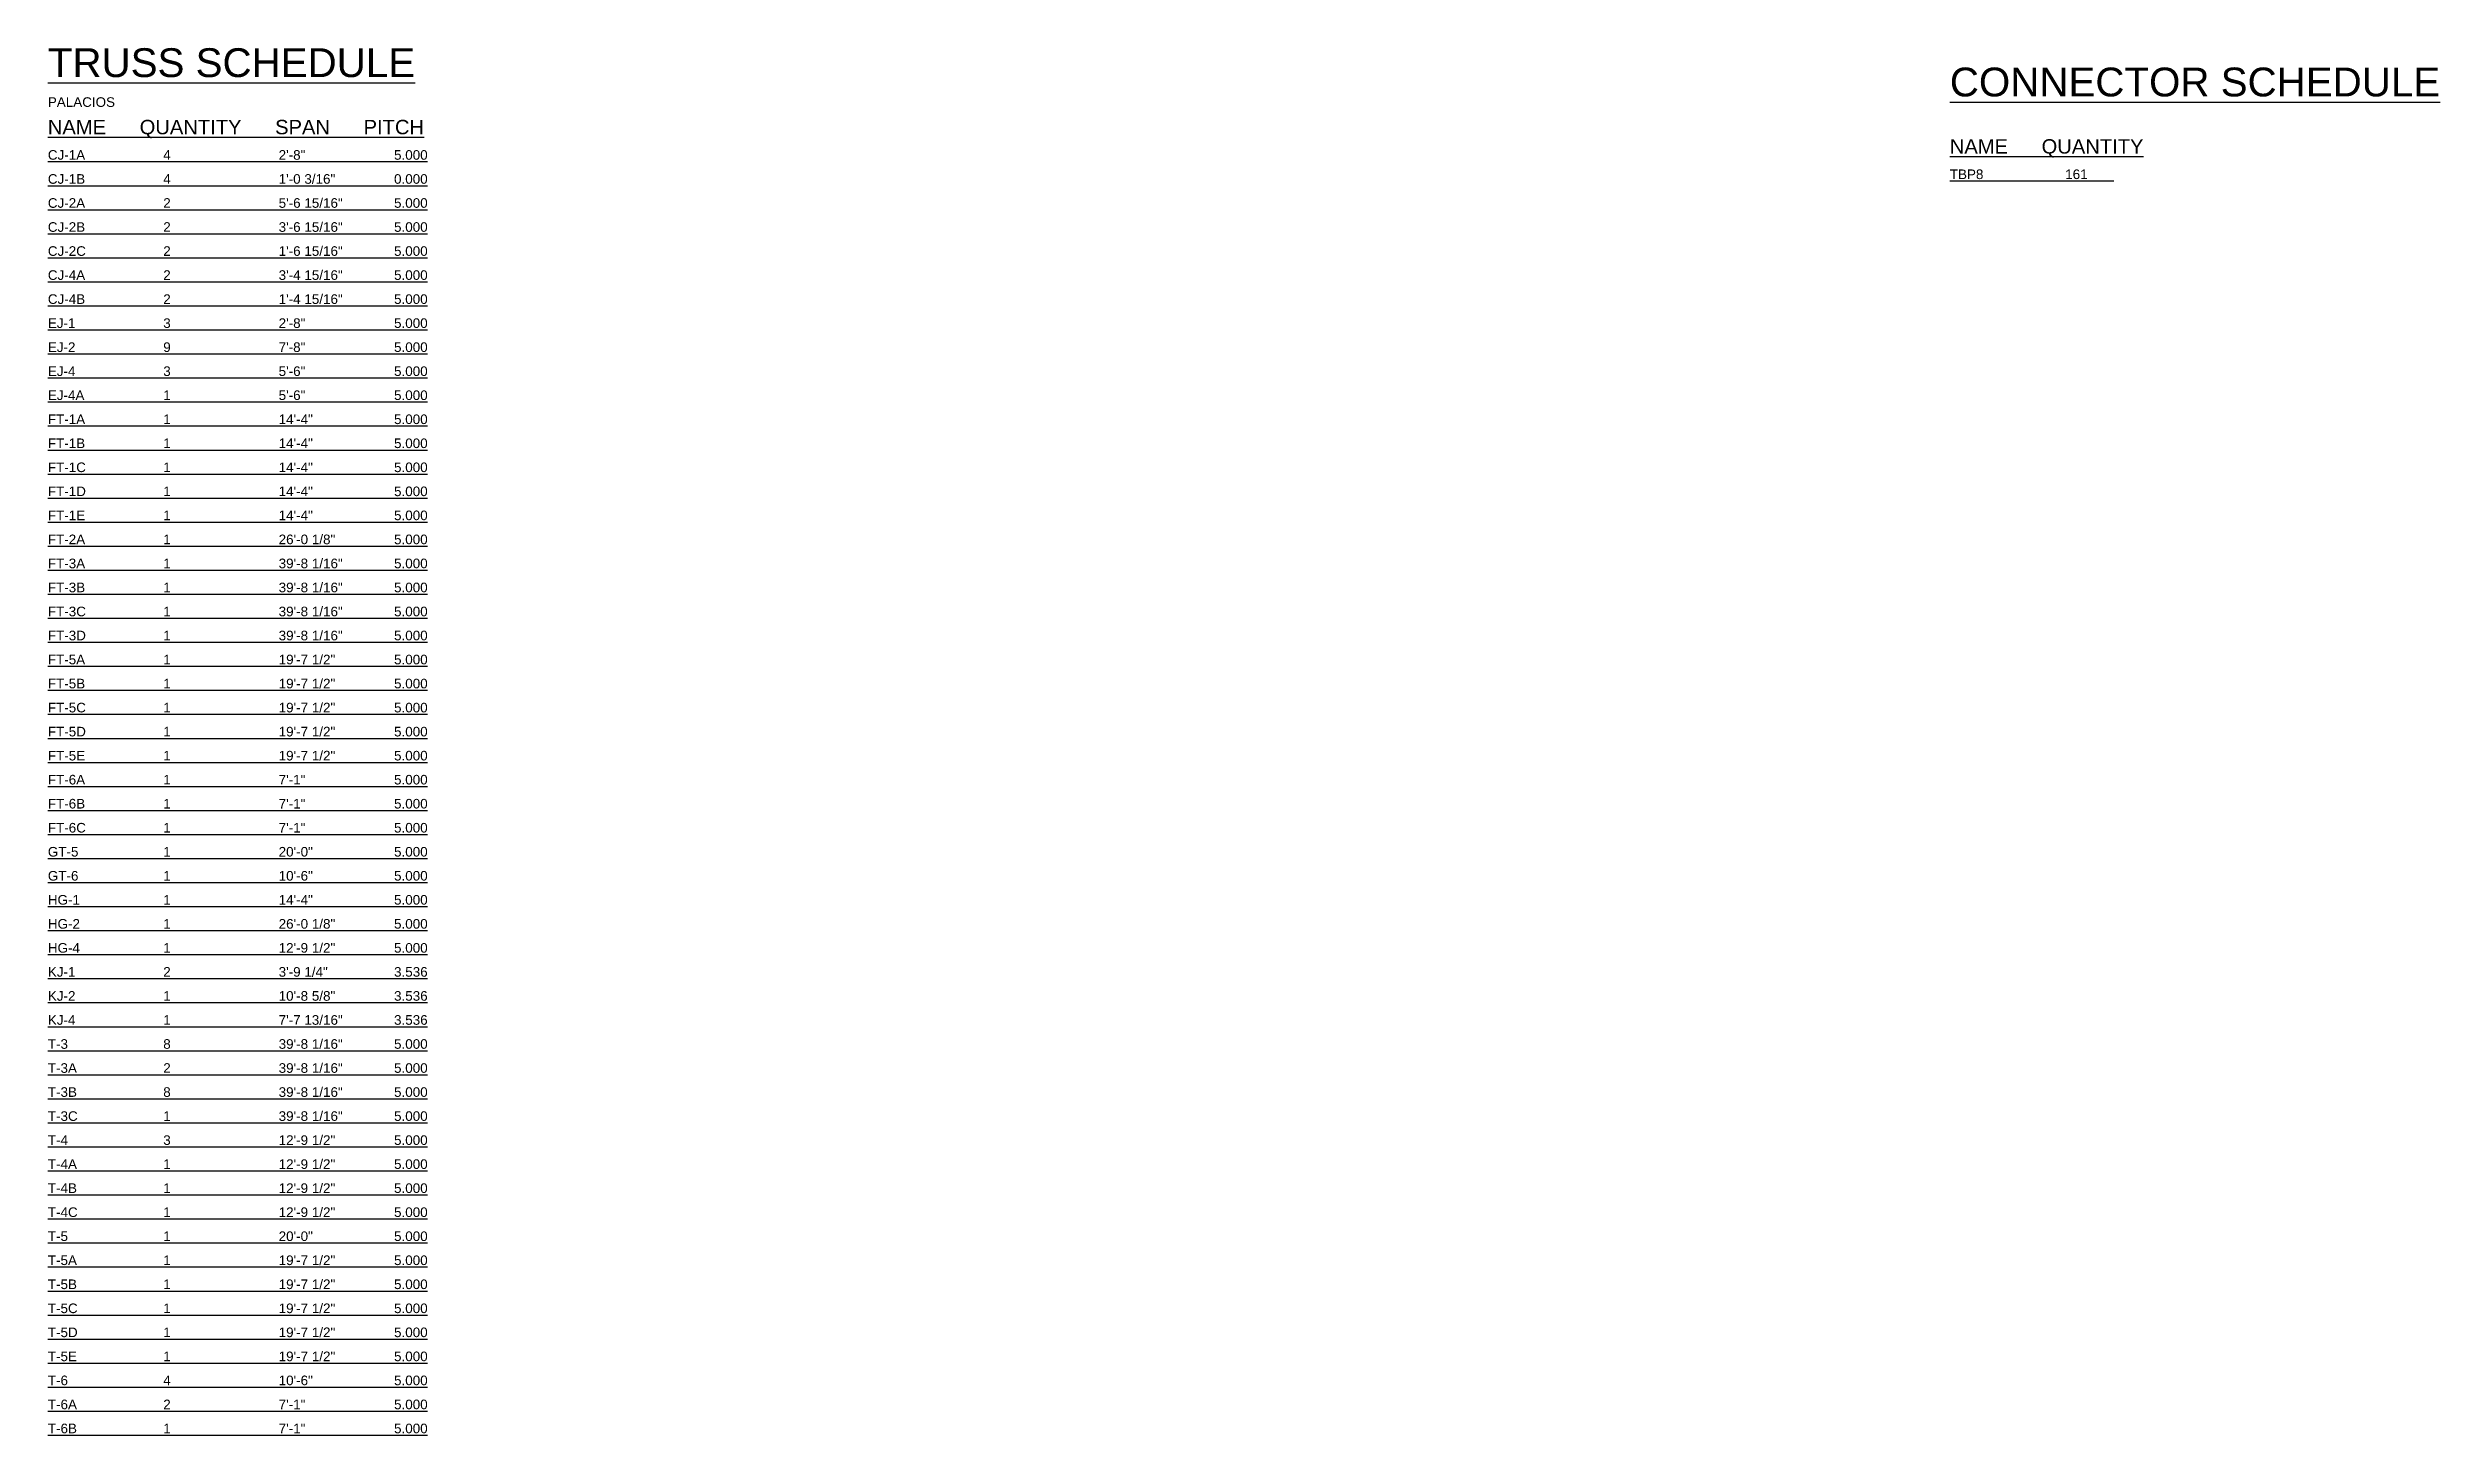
# Model space of a CAD drawing. Header units: inches. Extents: x -1321 to 2514, y -588 to 989.
# Drawn here: x 774 to 1769, y -588 to -11 of the extents above; entities that cross this region are included whole.
import ezdxf
from ezdxf.enums import TextEntityAlignment as Align

# ---------------------------------------------------------------- set-up
doc = ezdxf.new("R2010")
doc.units = ezdxf.units.IN
doc.header["$LTSCALE"] = 25
doc.header["$MEASUREMENT"] = 0
doc.layers.add('RMARK', color=80, linetype='Continuous')
doc.styles.add('Plane', font='arial.ttf')

msp = doc.modelspace()

# ---------------------------------------------------------------- texts
at = {"layer": 'RMARK', "style": 'Plane'}
for s, height, p in [('%%uTRUSS SCHEDULE%%u', 12, (774.42524, -26.39777)), ('%%uCONNECTOR SCHEDULE%%u', 12, (1565.53182, -34.44398)), ('PALACIOS', 4, (774.42524, -36.39777)), ('%%uNAME      QUANTITY      SPAN      PITCH%%u', 6, (774.42524, -48.39777)), ('%%uNAME      QUANTITY%%u', 6, (1565.53182, -56.44398)), ('%%uCJ-1A                         %%u', 4, (774.42524, -58.39777)), ('%%u4                             %%u', 4, (822.42524, -58.39777)), ('%%u2\'-8"                         %%u', 4, (870.42524, -58.39777)), ('%%u5.000%%u', 4, (918.42524, -58.39777)), ('%%uCJ-1B                         %%u', 4, (774.42524, -68.39777)), ('%%u4                             %%u', 4, (822.42524, -68.39777)), ('%%u1\'-0 3/16"                    %%u', 4, (870.42524, -68.39777)), ('%%u0.000%%u', 4, (918.42524, -68.39777)), ('%%uTBP8                          %%u', 4, (1565.53182, -66.44398)), ('%%u161       %%u', 4, (1613.53182, -66.44398)), ('%%uCJ-2A                         %%u', 4, (774.42524, -78.39777)), ('%%u2                             %%u', 4, (822.42524, -78.39777)), ('%%u5\'-6 15/16"                   %%u', 4, (870.42524, -78.39777)), ('%%u5.000%%u', 4, (918.42524, -78.39777)), ('%%uCJ-2B                         %%u', 4, (774.42524, -88.39777)), ('%%u2                             %%u', 4, (822.42524, -88.39777)), ('%%u3\'-6 15/16"                   %%u', 4, (870.42524, -88.39777)), ('%%u5.000%%u', 4, (918.42524, -88.39777)), ('%%uCJ-2C                         %%u', 4, (774.42524, -98.39777)), ('%%u2                             %%u', 4, (822.42524, -98.39777)), ('%%u1\'-6 15/16"                   %%u', 4, (870.42524, -98.39777)), ('%%u5.000%%u', 4, (918.42524, -98.39777)), ('%%uCJ-4A                         %%u', 4, (774.42524, -108.39777)), ('%%u2                             %%u', 4, (822.42524, -108.39777)), ('%%u3\'-4 15/16"                   %%u', 4, (870.42524, -108.39777)), ('%%u5.000%%u', 4, (918.42524, -108.39777)), ('%%uCJ-4B                         %%u', 4, (774.42524, -118.39777)), ('%%u2                             %%u', 4, (822.42524, -118.39777)), ('%%u1\'-4 15/16"                   %%u', 4, (870.42524, -118.39777)), ('%%u5.000%%u', 4, (918.42524, -118.39777)), ('%%uEJ-1                          %%u', 4, (774.42524, -128.39777)), ('%%u3                             %%u', 4, (822.42524, -128.39777)), ('%%u2\'-8"                         %%u', 4, (870.42524, -128.39777)), ('%%u5.000%%u', 4, (918.42524, -128.39777)), ('%%uEJ-2                          %%u', 4, (774.42524, -138.39777)), ('%%u9                             %%u', 4, (822.42524, -138.39777)), ('%%u7\'-8"                         %%u', 4, (870.42524, -138.39777)), ('%%u5.000%%u', 4, (918.42524, -138.39777)), ('%%uEJ-4                          %%u', 4, (774.42524, -148.39777)), ('%%u3                             %%u', 4, (822.42524, -148.39777)), ('%%u5\'-6"                         %%u', 4, (870.42524, -148.39777)), ('%%u5.000%%u', 4, (918.42524, -148.39777)), ('%%uEJ-4A                         %%u', 4, (774.42524, -158.39777)), ('%%u1                             %%u', 4, (822.42524, -158.39777)), ('%%u5\'-6"                         %%u', 4, (870.42524, -158.39777)), ('%%u5.000%%u', 4, (918.42524, -158.39777)), ('%%uFT-1A                         %%u', 4, (774.42524, -168.39777)), ('%%u1                             %%u', 4, (822.42524, -168.39777)), ('%%u14\'-4"                        %%u', 4, (870.42524, -168.39777)), ('%%u5.000%%u', 4, (918.42524, -168.39777)), ('%%uFT-1B                         %%u', 4, (774.42524, -178.39777)), ('%%u1                             %%u', 4, (822.42524, -178.39777)), ('%%u14\'-4"                        %%u', 4, (870.42524, -178.39777)), ('%%u5.000%%u', 4, (918.42524, -178.39777)), ('%%uFT-1C                         %%u', 4, (774.42524, -188.39777)), ('%%u1                             %%u', 4, (822.42524, -188.39777)), ('%%u14\'-4"                        %%u', 4, (870.42524, -188.39777)), ('%%u5.000%%u', 4, (918.42524, -188.39777)), ('%%uFT-1D                         %%u', 4, (774.42524, -198.39777)), ('%%u1                             %%u', 4, (822.42524, -198.39777)), ('%%u14\'-4"                        %%u', 4, (870.42524, -198.39777)), ('%%u5.000%%u', 4, (918.42524, -198.39777)), ('%%uFT-1E                         %%u', 4, (774.42524, -208.39777)), ('%%u1                             %%u', 4, (822.42524, -208.39777)), ('%%u14\'-4"                        %%u', 4, (870.42524, -208.39777)), ('%%u5.000%%u', 4, (918.42524, -208.39777)), ('%%uFT-2A                         %%u', 4, (774.42524, -218.39777)), ('%%u1                             %%u', 4, (822.42524, -218.39777)), ('%%u26\'-0 1/8"                    %%u', 4, (870.42524, -218.39777)), ('%%u5.000%%u', 4, (918.42524, -218.39777)), ('%%uFT-3A                         %%u', 4, (774.42524, -228.39777)), ('%%u1                             %%u', 4, (822.42524, -228.39777)), ('%%u39\'-8 1/16"                   %%u', 4, (870.42524, -228.39777)), ('%%u5.000%%u', 4, (918.42524, -228.39777)), ('%%uFT-3B                         %%u', 4, (774.42524, -238.39777)), ('%%u1                             %%u', 4, (822.42524, -238.39777)), ('%%u39\'-8 1/16"                   %%u', 4, (870.42524, -238.39777)), ('%%u5.000%%u', 4, (918.42524, -238.39777)), ('%%uFT-3C                         %%u', 4, (774.42524, -248.39777)), ('%%u1                             %%u', 4, (822.42524, -248.39777)), ('%%u39\'-8 1/16"                   %%u', 4, (870.42524, -248.39777)), ('%%u5.000%%u', 4, (918.42524, -248.39777)), ('%%uFT-3D                         %%u', 4, (774.42524, -258.39777)), ('%%u1                             %%u', 4, (822.42524, -258.39777)), ('%%u39\'-8 1/16"                   %%u', 4, (870.42524, -258.39777)), ('%%u5.000%%u', 4, (918.42524, -258.39777)), ('%%uFT-5A                         %%u', 4, (774.42524, -268.39777)), ('%%u1                             %%u', 4, (822.42524, -268.39777)), ('%%u19\'-7 1/2"                    %%u', 4, (870.42524, -268.39777)), ('%%u5.000%%u', 4, (918.42524, -268.39777)), ('%%uFT-5B                         %%u', 4, (774.42524, -278.39777)), ('%%u1                             %%u', 4, (822.42524, -278.39777)), ('%%u19\'-7 1/2"                    %%u', 4, (870.42524, -278.39777)), ('%%u5.000%%u', 4, (918.42524, -278.39777)), ('%%uFT-5C                         %%u', 4, (774.42524, -288.39777)), ('%%u1                             %%u', 4, (822.42524, -288.39777)), ('%%u19\'-7 1/2"                    %%u', 4, (870.42524, -288.39777)), ('%%u5.000%%u', 4, (918.42524, -288.39777)), ('%%uFT-5D                         %%u', 4, (774.42524, -298.39777)), ('%%u1                             %%u', 4, (822.42524, -298.39777)), ('%%u19\'-7 1/2"                    %%u', 4, (870.42524, -298.39777)), ('%%u5.000%%u', 4, (918.42524, -298.39777)), ('%%uFT-5E                         %%u', 4, (774.42524, -308.39777)), ('%%u1                             %%u', 4, (822.42524, -308.39777)), ('%%u19\'-7 1/2"                    %%u', 4, (870.42524, -308.39777)), ('%%u5.000%%u', 4, (918.42524, -308.39777)), ('%%uFT-6A                         %%u', 4, (774.42524, -318.39777)), ('%%u1                             %%u', 4, (822.42524, -318.39777)), ('%%u7\'-1"                         %%u', 4, (870.42524, -318.39777)), ('%%u5.000%%u', 4, (918.42524, -318.39777)), ('%%uFT-6B                         %%u', 4, (774.42524, -328.39777)), ('%%u1                             %%u', 4, (822.42524, -328.39777)), ('%%u7\'-1"                         %%u', 4, (870.42524, -328.39777)), ('%%u5.000%%u', 4, (918.42524, -328.39777)), ('%%uFT-6C                         %%u', 4, (774.42524, -338.39777)), ('%%u1                             %%u', 4, (822.42524, -338.39777)), ('%%u7\'-1"                         %%u', 4, (870.42524, -338.39777)), ('%%u5.000%%u', 4, (918.42524, -338.39777)), ('%%uGT-5                          %%u', 4, (774.42524, -348.39777)), ('%%u1                             %%u', 4, (822.42524, -348.39777)), ('%%u20\'-0"                        %%u', 4, (870.42524, -348.39777)), ('%%u5.000%%u', 4, (918.42524, -348.39777)), ('%%uGT-6                          %%u', 4, (774.42524, -358.39777)), ('%%u1                             %%u', 4, (822.42524, -358.39777)), ('%%u10\'-6"                        %%u', 4, (870.42524, -358.39777)), ('%%u5.000%%u', 4, (918.42524, -358.39777)), ('%%uHG-1                          %%u', 4, (774.42524, -368.39777)), ('%%u1                             %%u', 4, (822.42524, -368.39777)), ('%%u14\'-4"                        %%u', 4, (870.42524, -368.39777)), ('%%u5.000%%u', 4, (918.42524, -368.39777)), ('%%uHG-2                          %%u', 4, (774.42524, -378.39777)), ('%%u1                             %%u', 4, (822.42524, -378.39777)), ('%%u26\'-0 1/8"                    %%u', 4, (870.42524, -378.39777)), ('%%u5.000%%u', 4, (918.42524, -378.39777)), ('%%uHG-4                          %%u', 4, (774.42524, -388.39777)), ('%%u1                             %%u', 4, (822.42524, -388.39777)), ('%%u12\'-9 1/2"                    %%u', 4, (870.42524, -388.39777)), ('%%u5.000%%u', 4, (918.42524, -388.39777)), ('%%uKJ-1                          %%u', 4, (774.42524, -398.39777)), ('%%u2                             %%u', 4, (822.42524, -398.39777)), ('%%u3\'-9 1/4"                     %%u', 4, (870.42524, -398.39777)), ('%%u3.536%%u', 4, (918.42524, -398.39777)), ('%%uKJ-2                          %%u', 4, (774.42524, -408.39777)), ('%%u1                             %%u', 4, (822.42524, -408.39777)), ('%%u10\'-8 5/8"                    %%u', 4, (870.42524, -408.39777)), ('%%u3.536%%u', 4, (918.42524, -408.39777)), ('%%uKJ-4                          %%u', 4, (774.42524, -418.39777)), ('%%u1                             %%u', 4, (822.42524, -418.39777)), ('%%u7\'-7 13/16"                   %%u', 4, (870.42524, -418.39777)), ('%%u3.536%%u', 4, (918.42524, -418.39777)), ('%%uT-3                           %%u', 4, (774.42524, -428.39777)), ('%%u8                             %%u', 4, (822.42524, -428.39777)), ('%%u39\'-8 1/16"                   %%u', 4, (870.42524, -428.39777)), ('%%u5.000%%u', 4, (918.42524, -428.39777)), ('%%uT-3A                          %%u', 4, (774.42524, -438.39777)), ('%%u2                             %%u', 4, (822.42524, -438.39777)), ('%%u39\'-8 1/16"                   %%u', 4, (870.42524, -438.39777)), ('%%u5.000%%u', 4, (918.42524, -438.39777)), ('%%uT-3B                          %%u', 4, (774.42524, -448.39777)), ('%%u8                             %%u', 4, (822.42524, -448.39777)), ('%%u39\'-8 1/16"                   %%u', 4, (870.42524, -448.39777)), ('%%u5.000%%u', 4, (918.42524, -448.39777)), ('%%uT-3C                          %%u', 4, (774.42524, -458.39777)), ('%%u1                             %%u', 4, (822.42524, -458.39777)), ('%%u39\'-8 1/16"                   %%u', 4, (870.42524, -458.39777)), ('%%u5.000%%u', 4, (918.42524, -458.39777)), ('%%uT-4                           %%u', 4, (774.42524, -468.39777)), ('%%u3                             %%u', 4, (822.42524, -468.39777)), ('%%u12\'-9 1/2"                    %%u', 4, (870.42524, -468.39777)), ('%%u5.000%%u', 4, (918.42524, -468.39777)), ('%%uT-4A                          %%u', 4, (774.42524, -478.39777)), ('%%u1                             %%u', 4, (822.42524, -478.39777)), ('%%u12\'-9 1/2"                    %%u', 4, (870.42524, -478.39777)), ('%%u5.000%%u', 4, (918.42524, -478.39777)), ('%%uT-4B                          %%u', 4, (774.42524, -488.39777)), ('%%u1                             %%u', 4, (822.42524, -488.39777)), ('%%u12\'-9 1/2"                    %%u', 4, (870.42524, -488.39777)), ('%%u5.000%%u', 4, (918.42524, -488.39777)), ('%%uT-4C                          %%u', 4, (774.42524, -498.39777)), ('%%u1                             %%u', 4, (822.42524, -498.39777)), ('%%u12\'-9 1/2"                    %%u', 4, (870.42524, -498.39777)), ('%%u5.000%%u', 4, (918.42524, -498.39777)), ('%%uT-5                           %%u', 4, (774.42524, -508.39777)), ('%%u1                             %%u', 4, (822.42524, -508.39777)), ('%%u20\'-0"                        %%u', 4, (870.42524, -508.39777)), ('%%u5.000%%u', 4, (918.42524, -508.39777)), ('%%uT-5A                          %%u', 4, (774.42524, -518.39777)), ('%%u1                             %%u', 4, (822.42524, -518.39777)), ('%%u19\'-7 1/2"                    %%u', 4, (870.42524, -518.39777)), ('%%u5.000%%u', 4, (918.42524, -518.39777)), ('%%uT-5B                          %%u', 4, (774.42524, -528.39777)), ('%%u1                             %%u', 4, (822.42524, -528.39777)), ('%%u19\'-7 1/2"                    %%u', 4, (870.42524, -528.39777)), ('%%u5.000%%u', 4, (918.42524, -528.39777)), ('%%uT-5C                          %%u', 4, (774.42524, -538.39777)), ('%%u1                             %%u', 4, (822.42524, -538.39777)), ('%%u19\'-7 1/2"                    %%u', 4, (870.42524, -538.39777)), ('%%u5.000%%u', 4, (918.42524, -538.39777)), ('%%uT-5D                          %%u', 4, (774.42524, -548.39777)), ('%%u1                             %%u', 4, (822.42524, -548.39777)), ('%%u19\'-7 1/2"                    %%u', 4, (870.42524, -548.39777)), ('%%u5.000%%u', 4, (918.42524, -548.39777)), ('%%uT-5E                          %%u', 4, (774.42524, -558.39777)), ('%%u1                             %%u', 4, (822.42524, -558.39777)), ('%%u19\'-7 1/2"                    %%u', 4, (870.42524, -558.39777)), ('%%u5.000%%u', 4, (918.42524, -558.39777)), ('%%uT-6                           %%u', 4, (774.42524, -568.39777)), ('%%u4                             %%u', 4, (822.42524, -568.39777)), ('%%u10\'-6"                        %%u', 4, (870.42524, -568.39777)), ('%%u5.000%%u', 4, (918.42524, -568.39777)), ('%%uT-6A                          %%u', 4, (774.42524, -578.39777)), ('%%u2                             %%u', 4, (822.42524, -578.39777)), ('%%u7\'-1"                         %%u', 4, (870.42524, -578.39777)), ('%%u5.000%%u', 4, (918.42524, -578.39777)), ('%%uT-6B                          %%u', 4, (774.42524, -588.39777)), ('%%u1                             %%u', 4, (822.42524, -588.39777)), ('%%u7\'-1"                         %%u', 4, (870.42524, -588.39777)), ('%%u5.000%%u', 4, (918.42524, -588.39777))]:
    msp.add_text(s, height=height, dxfattribs=at).set_placement(p, align=Align.BOTTOM_LEFT)

doc.saveas('drawing.dxf')
